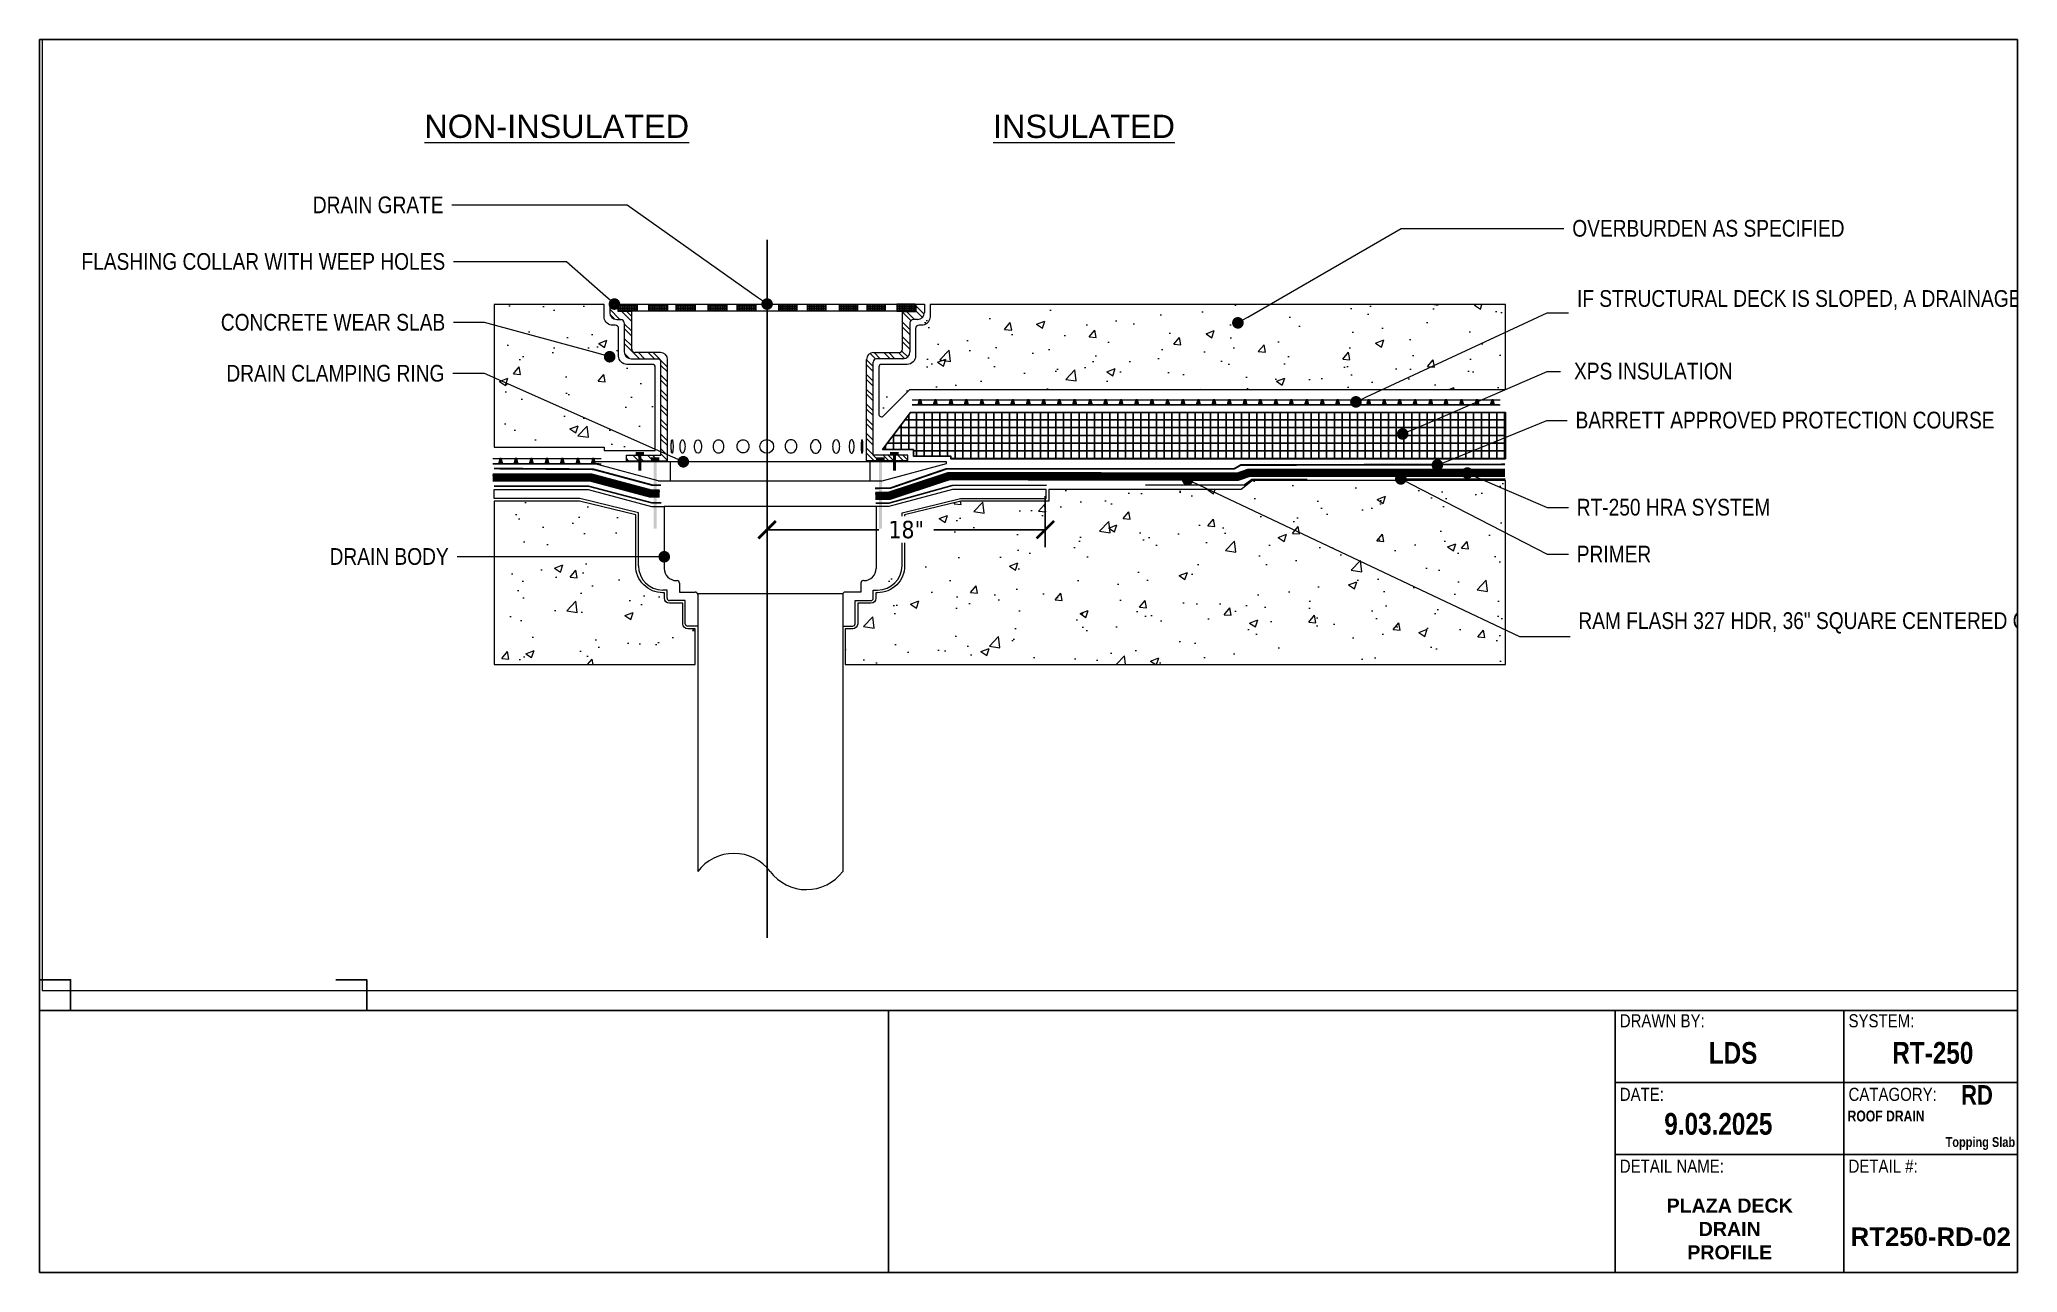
# Paper-space layout '11x17' of a CAD drawing. Header units: inches. Extents: x 0.6 to 16.6, y 0.6 to 10.6.
# The model-space entities are those that its viewports show. They can reach past a viewport. Long polylines and large blocks are cut down to what shows.
import ezdxf
from ezdxf import colors
from ezdxf.entities.mleader import LeaderData, LeaderLine
from ezdxf.math import Vec2, Vec3

# ---------------------------------------------------------------- set-up
doc = ezdxf.new("R2010")
doc.units = ezdxf.units.IN
doc.header["$MEASUREMENT"] = 0
for name, pattern in [('CENTERX2', [24, 15, -3, 3, -3]), ('Dashed - Dense', [0.8, 0.5, -0.3]), ('DASHED2', [0.1875, 0.125, -0.0625])]:
    doc.linetypes.add(name, pattern=pattern)
for name, color, linetype, lineweight in [('Drainage Mat', 191, 'Continuous', 0), ('Others', 190, 'Continuous', 0), ('RAM HDR 327', 63, 'Continuous', 0), ('Ram Mastic', 191, 'Continuous', 0), ('RT-250 HRA SYSTEM LIQUID', 241, 'Continuous', 0), ('RT-250 HRA SYSTEM MESH', 3, 'Continuous', 0), ('Text', 20, 'Continuous', 0), ('Title Block Text', 20, 'Continuous', 0)]:
    doc.layers.add(name, color=color, linetype=linetype, lineweight=lineweight)
for name, color, linetype in [('Insulation Border', 8, 'Continuous'), ('Insulation Foam', 9, 'Continuous'), ('Primer', 32, 'DASHED2'), ('SELF ADHERING BUTYL FLASHING TAPE', 10, 'Continuous'), ('Title Block Lines', 7, 'Continuous')]:
    doc.layers.add(name, color=color, linetype=linetype)
doc.layers.add('Protection Course', color=7, linetype='Dashed - Dense', lineweight=0, true_color=0x216123)
doc.styles.add('Annotative', font='tahoma.ttf')
doc.styles.add('GENERATED_STYLE_1', font='')
doc.styles.add('GENERATED_STYLE_3', font='')
doc.styles.add('GENERATED_STYLE_6', font='')
doc.styles.add('GENERATED_STYLE_8', font='', dxfattribs={"width": 0.8})
doc.styles.get("Standard").update_dxf_attribs({"font": ''})
doc.styles.get('GENERATED_STYLE_1').set_extended_font_data('Arial Narrow')
doc.styles.get('GENERATED_STYLE_3').set_extended_font_data('Arial Narrow')
doc.styles.get('GENERATED_STYLE_6').set_extended_font_data('Arial Narrow', bold=True)
doc.styles.get('GENERATED_STYLE_8').set_extended_font_data('Arial Narrow', bold=True)
doc.styles.get('Standard').set_extended_font_data('Arial Narrow')
doc.dimstyles.new('Annotative', dxfattribs={"dimscale": 0, "dimtxt": 0.09375, "dimasz": 0.09375, "dimexe": 0.09375, "dimexo": 0.09375, "dimgap": 0.0625, "dimtad": 0, "dimtih": 1, "dimtoh": 1, "dimlfac": -1, "dimzin": 3, "dimdsep": 46, "dimlunit": 4, "dimtxsty": 'Annotative', "dimblk": 'ARCHTICK', "dimcen": 0.09, "dimclrd": 256, "dimclre": 256, "dimclrt": 256, "dimadec": 0, "dimazin": 2, "dimtfac": 1, "dimtix": 1, "dimtofl": 0, "dimtmove": 1, "dimatfit": 1, "dimldrblk": 'CLOSEDBLANK', "dimfxl": 1, "dimtfill": 1, "dimtolj": 1, "dimtzin": 0, "dimarcsym": 0})
pattern_1 = [(50, (-41.259, -22.1648), (-5.46552, 0.47817), [0.5715, -6.2865]), (355, (-41.259, -22.165), (-1.05729, 5.7317), [0.4572, -5.0292]), (100.4514, (-40.804, -22.2046), (4.40824, 5.25353), [0.4857, -5.3427]), (46.184, (-41.259, -20.641), (-8.13238, 1.26125), [0.85725, -9.42975]), (96.6356, (-40.5815, -20.746), (7.12213, 7.4228), [0.72855, -8.01405]), (351.184, (-41.259, -20.641), (7.1221, 7.4228), [0.6858, -7.5438]), (21, (-40.497, -21.0218), (-4.54843, 3.06796), [0.5715, -6.2865]), (326, (-40.497, -21.022), (1.85406, 5.52564), [0.4572, -5.0292]), (71.4514, (-40.118, -21.2774), (6.4025, 2.45768), [0.4857, -5.3427]), (37.5, (-41.2592, -22.1648), (0.092658, 2.53665), [0, -4.96824, 0, -5.1054, 0, -5.04825]), (7.5, (-41.2592, -22.1648), (2.00459, 3.00542), [0, -2.91084, 0, -4.85394, 0, -1.92405]), (327.5, (-42.9585, -22.1648), (-4.067727, 0.171868), [0, -1.905, 0, -5.9436, 0, -7.8867]), (317.5, (-43.7205, -22.1648), (4.44388, 0.7628), [0, -2.4765, 0, -3.94716, 0, -5.6007])]

psp = doc.layouts.new('11x17')

# ---------------------------------------------------------------- texts
at = {"layer": 'Title Block Text', "linetype": 'Continuous'}
for s, insert, char_height, attachment_point, style in [('\\A1;\\pxqc;{\\fArial|b1|i0|c0|p34;LDS}', (14.259, 2.289), 0.17569, 8, 'GENERATED_STYLE_8'), ('\\A1;\\pxqc;{\\fArial|b1|i0|c0|p34;RT-250}', (15.873, 2.29), 0.17569, 8, 'GENERATED_STYLE_8'), ('\\A1;\\pxqc;{\\fArial|b1|i0|c0|p34;RD}', (16.23, 1.961), 0.15872, 8, 'GENERATED_STYLE_8'), ('\\A1;{\\fArial|b1|i0|c0|p34;9.03.2025}', (14.14, 1.716), 0.17569, 8, 'GENERATED_STYLE_8'), ('\\A1;\\pxqc;{\\fArial|b1|i0|c0|p34;ROOF DRAIN}', (15.495, 1.825), 0.08785, 8, 'GENERATED_STYLE_8'), ('\\A1;\\pxqc;{\\fArial|b1|i0|c0|p34;Topping Slab}', (16.257, 1.596), 0.07936, 8, 'GENERATED_STYLE_8'), ('\\A1;\\pxql;{\\fArial|b1|i0|c0|p34;RT250-RD-02}', (15.209, 0.819), 0.14889, 7, 'GENERATED_STYLE_6')]:
    psp.add_mtext(s, dxfattribs=dict(at, insert=insert, char_height=char_height, attachment_point=attachment_point, style=style))
at = {"layer": 'Title Block Text', "linetype": 'Continuous', "insert": (14.232, 1.204), "char_height": 0.11329, "width": 1.21642, "attachment_point": 2, "style": 'GENERATED_STYLE_6'}
psp.add_mtext('\\A1;{\\fArial|b1|i0|c0|p34;PLAZA DECK DRAIN PROFILE}', dxfattribs=at)

msp = doc.modelspace()

# ---------------------------------------------------------------- texts
at = {"layer": 'Text', "linetype": 'Continuous', "char_height": 1.5, "attachment_point": 7, "style": 'GENERATED_STYLE_3'}
for s, insert in [('\\A1;\\pxql;{\\fArial|b0|i0|c0|p34;\\LNON-INSULATED}', (-9.4637, 51.7992)), ('\\A1;\\pxql;{\\fArial|b0|i0|c0|p34;\\LINSULATED}', (27.289, 51.7949))]:
    msp.add_mtext(s, dxfattribs=dict(at, insert=insert))

# ---------------------------------------------------------------- blocks, each defined once
blk = doc.blocks.new('Barrett Title Block LDS')
h = blk.add_hatch()
h.set_pattern_fill('HONEY', color=160, scale=2)
h.set_pattern_definition([(0, (-14.79494, -0.4674), (0.375, 0.2165064), [0.25, -0.5]), (120, (-14.79494, -0.4674), (-0.375, 0.2165064), [0.25, -0.5]), (60, (-14.79494, -0.4674), (8e-17, 0.4330127), [-0.5, 0.25])])
h.paths.add_polyline_path([(7.134, 2.152), (7.147, 2.152), (7.147, 2.143), (7.134, 2.143)])
at = {"layer": 'Ram Mastic'}
h = blk.add_hatch(dxfattribs=at)
h.set_pattern_fill('HONEY', color=256, scale=1.714998)
h.set_pattern_definition([(0, (-13.46107, 1.3637), (0.3215622, 0.185654), [0.214375, -0.4287496]), (120, (-13.46107, 1.3637), (-0.3215622, 0.185654), [0.214375, -0.4287496]), (60, (-13.46107, 1.3637), (7e-17, 0.371308), [-0.4287496, 0.214375])])
h.paths.add_polyline_path([(3.733, 2.342), (3.773, 2.342), (3.773, 2.31), (3.733, 2.31)])
h = blk.add_hatch(dxfattribs=at)
h.set_pattern_fill('HONEY', color=256, scale=1.714998)
h.set_pattern_definition([(0, (-13.63047, 0.7278), (0.3215622, 0.185654), [0.214375, -0.4287496]), (120, (-13.63047, 0.7278), (-0.3215622, 0.185654), [0.214375, -0.4287496]), (60, (-13.63047, 0.7278), (7e-17, 0.371308), [-0.4287496, 0.214375])])
h.paths.add_polyline_path([(3.458, 0.971), (3.498, 0.971), (3.498, 0.916), (3.458, 0.916)])
at = {"layer": 'SELF ADHERING BUTYL FLASHING TAPE', "linetype": 'Continuous'}
h = blk.add_hatch(dxfattribs=at)
h.set_pattern_fill('ANSI31', color=30)
h.set_pattern_definition([(45, (0.74292, 1.41906), (-0.0883883, 0.0883883), [])])
h.paths.add_polyline_path([(6.83, 1.08), (6.835, 1.068), (6.838, 1.057), (6.86, 1.066), (6.858, 1.074), (6.853, 1.086), (6.847, 1.099), (6.838, 1.106), (6.818, 1.099), (6.824, 1.093)])
h = blk.add_hatch(dxfattribs=at)
h.set_pattern_fill('ANSI31', color=30)
h.set_pattern_definition([(45, (0.74292, 1.26022), (-0.0883883, 0.0883883), [])])
h.paths.add_polyline_path([(6.83, 0.921), (6.835, 0.909), (6.838, 0.898), (6.86, 0.908), (6.858, 0.915), (6.853, 0.927), (6.847, 0.94), (6.838, 0.947), (6.818, 0.94), (6.824, 0.934)])
at = {"layer": 'Title Block Lines', "linetype": 'Continuous'}
for p, q in [((16.489, 10.488), (0.51, 10.488)), ((0.51, 10.488), (0.51, 0.533)), ((7.367, 2.647), (16.489, 2.647)), ((13.238, 0.533), (13.238, 2.647)), ((15.086, 0.533), (15.086, 2.647)), ((0.51, 0.533), (16.489, 0.533)), ((3.948, 0.533), (13.903, 0.533))]:
    blk.add_line(p, q, dxfattribs=at)
at = {"layer": 'Title Block Lines'}
for points in [[(16.489, 10.488), (16.489, 0.533)], [(7.367, 2.647), (0.51, 2.647)], [(7.367, 2.647), (7.367, 0.533)], [(13.238, 2.647), (13.238, 0.533)], [(16.489, 2.287), (16.489, 1.41)], [(16.489, 2.287), (16.489, 0.533)], [(16.489, 2.066), (13.238, 2.066)], [(16.489, 1.486), (13.238, 1.486)]]:
    blk.add_lwpolyline(points, dxfattribs=at)
at = {"layer": 'Title Block Lines', "linetype": 'Continuous', "char_height": 0.10572, "attachment_point": 1, "style": 'GENERATED_STYLE_1'}
for s, insert in [('\\A1;\\pxql;DRAWN BY:', (13.276, 2.618)), ('\\A1;\\pxql;SYSTEM:', (15.124, 2.618)), ('\\A1;\\pxql;DATE:', (13.276, 2.024)), ('\\A1;\\pxql;CATAGORY:', (15.124, 2.024)), ('\\A1;\\pxql;DETAIL NAME:', (13.276, 1.444)), ('\\A1;\\pxql;DETAIL #:', (15.124, 1.444))]:
    blk.add_mtext(s, dxfattribs=dict(at, insert=insert))
blk = doc.blocks.new('*U16')
at = {"layer": 'Drainage Mat'}
h = blk.add_hatch(color=256, dxfattribs=at)
h.dxf.hatch_style = 1
h.paths.add_polyline_path([(0.5, 0.34), (0.45, 0.34), (0.36, 0), (0.5, 0), (0.64, 0), (0.55, 0.34)])
at = {"layer": 'Drainage Mat', "linetype": 'Continuous'}
for points in [[(0, 0.34), (1, 0.34)], [(0, 0), (1, 0)]]:
    blk.add_lwpolyline(points, dxfattribs=at)
blk.add_lwpolyline([(0.5, 0.34), (0.45, 0.34), (0.36, 0), (0.5, 0), (0.64, 0), (0.55, 0.34)], close=True, dxfattribs=at)
blk = doc.blocks.new('*U17')
at = {"layer": 'Drainage Mat', "color": 0, "linetype": 'ByBlock', "lineweight": -2, "transparency": 16777216}
for p in [(-5.04, 30.76), (-4.04, 30.76), (-3.04, 30.76), (-2.04, 30.76), (-1.04, 30.76), (-0.04, 30.76), (0.96, 30.76)]:
    blk.add_blockref('*U16', p, dxfattribs=at)
blk = doc.blocks.new('*U18')
at = {"layer": 'Drainage Mat'}
h = blk.add_hatch(color=256, dxfattribs=at)
h.dxf.hatch_style = 1
h.paths.add_polyline_path([(0.5, 0.34), (0.45, 0.34), (0.36, 0), (0.5, 0), (0.64, 0), (0.55, 0.34)])
at = {"layer": 'Drainage Mat', "linetype": 'Continuous'}
for points in [[(0, 0.34), (1, 0.34)], [(0, 0), (1, 0)]]:
    blk.add_lwpolyline(points, dxfattribs=at)
blk.add_lwpolyline([(0.5, 0.34), (0.45, 0.34), (0.36, 0), (0.5, 0), (0.64, 0), (0.55, 0.34)], close=True, dxfattribs=at)
blk = doc.blocks.new('*U19')
at = {"layer": 'Drainage Mat', "color": 0, "linetype": 'ByBlock', "lineweight": -2, "transparency": 16777216}
for p in [(22.07, 34.57), (23.07, 34.57), (24.07, 34.57), (25.07, 34.57), (26.07, 34.57), (27.07, 34.57), (28.07, 34.57), (29.07, 34.57), (30.07, 34.57), (31.07, 34.57), (32.07, 34.57), (33.07, 34.57), (34.07, 34.57), (35.07, 34.57), (36.07, 34.57), (37.07, 34.57), (38.07, 34.57), (39.07, 34.57), (40.07, 34.57), (41.07, 34.57), (42.07, 34.57), (43.07, 34.57), (44.07, 34.57), (45.07, 34.57), (46.07, 34.57), (47.07, 34.57), (48.07, 34.57), (49.07, 34.57), (50.07, 34.57), (51.07, 34.57), (52.07, 34.57), (53.07, 34.57), (54.07, 34.57), (55.07, 34.57), (56.07, 34.57), (57.07, 34.57), (58.07, 34.57), (59.07, 34.57)]:
    blk.add_blockref('*U18', p, dxfattribs=at)
blk = doc.blocks.new('_Dot')
at = {"color": 0, "linetype": 'ByBlock', "lineweight": -2}
blk.add_line((-0.5, 0), (-1, 0), dxfattribs=at)
at = {"color": 0, "linetype": 'ByBlock', "const_width": 0.5}
blk.add_lwpolyline([(-0.25, 0, 1), (0.25, 0, 1)], format="xyb", close=True, dxfattribs=at)
blk = doc.blocks.new('_ArchTick')
at = {"color": 0, "linetype": 'ByBlock', "const_width": 0.15}
blk.add_lwpolyline([(-0.5, -0.5), (0.5, 0.5)], dxfattribs=at)
blk = doc.blocks.new('*D20')
at = {"layer": 'Defpoints', "color": 0, "transparency": 16777216}
for p in [(12.69, 29.42), (30.67, 29.79), (30.67, 26.51)]:
    blk.add_point(p, dxfattribs=at)
at = {"layer": 'Text', "lineweight": -2, "transparency": 16777216}
for p, q in [((12.69, 28.3), (12.69, 25.39)), ((30.67, 28.67), (30.67, 25.39)), ((12.69, 26.51), (19.9, 26.51)), ((30.67, 26.51), (23.46, 26.51))]:
    blk.add_line(p, q, dxfattribs=at)
at = {"layer": 'Text', "lineweight": -2, "transparency": 16777216, "xscale": 1.125, "yscale": 1.125, "zscale": 1.125, "rotation": 180}
blk.add_blockref('_ArchTick', (12.69, 26.51), dxfattribs=at)
at = {"layer": 'Text', "lineweight": -2, "transparency": 16777216, "xscale": 1.125, "yscale": 1.125, "zscale": 1.125}
blk.add_blockref('_ArchTick', (30.67, 26.51), dxfattribs=at)
at = {"layer": 'Text', "transparency": 16777216, "insert": (21.68, 26.51), "char_height": 1.125, "attachment_point": 5, "style": 'Annotative', "bg_fill": 3, "box_fill_scale": 1.25, "bg_fill_color": 256, "bg_fill_true_color": 13158600, "bg_fill_transparency": 0}
blk.add_mtext('\\A1;18"', dxfattribs=at)
blk = doc.blocks.new('_ClosedBlank')
at = {"color": 0, "linetype": 'ByBlock', "lineweight": -2}
for p, q in [((-1, 0.2), (0, 0)), ((-1, 0.2), (-1, -0.2)), ((0, 0), (-1, -0.2))]:
    blk.add_line(p, q, dxfattribs=at)

# ---------------------------------------------------------------- hatches: boundary and pattern name
at = {"layer": 'Insulation Foam'}
h = msp.add_hatch(dxfattribs=at)
h.set_pattern_fill('NET', color=256, scale=4)
h.set_pattern_definition([(0, (-883.15044, 24.10415), (0, 0.5), []), (90, (-883.15044, 24.10415), (-0.5, 3e-17), [])])
h.paths.add_polyline_path([(22.1483, 31.7015), (22.1483, 31.2648), (24.5632, 31.2648), (24.5632, 31.0941), (60.4024, 31.0941), (60.4024, 34.0829), (21.9526, 34.0829), (20.1548, 31.7015)])
at = {"layer": 'Others'}
h = msp.add_hatch(dxfattribs=at)
h.set_pattern_fill('CONCRETE___STRUCTURAL_0002', color=256, style=0, pattern_type=2)
h.set_pattern_definition(pattern_1)
edge = h.paths.add_edge_path()
edge.add_line((-4.9549, 31.8449), (2.1573, 31.8449))
edge.add_line((2.1573, 31.8449), (2.1573, 31.6275))
edge.add_line((2.1573, 31.6275), (5.465, 31.6275))
edge.add_line((5.465, 31.6275), (5.465, 37.0082))
edge.add_arc((5.2855, 37.0082), 0.1795, 0, 90)
edge.add_line((5.2855, 37.1878), (3.6314, 37.1878))
edge.add_arc((3.6314, 37.7263), 0.5385, 180, 270, ccw=False)
edge.add_line((3.0929, 37.7263), (3.0929, 39.5046))
edge.add_arc((2.8685, 39.5046), 0.2244, 360, 450)
edge.add_line((2.8685, 39.729), (2.6122, 39.729))
edge.add_arc((2.7103, 40.2768), 0.5565, 180.804145, 259.845066, ccw=False)
edge.add_line((2.1538, 40.269), (2.1538, 41.0613))
edge.add_line((2.1538, 41.0613), (-4.9549, 41.0613))
edge.add_line((-4.9549, 41.0613), (-4.9549, 31.8449))
h = msp.add_hatch(dxfattribs=at)
h.set_pattern_fill('CONCRETE___STRUCTURAL_0002', color=256, style=0, pattern_type=2)
h.set_pattern_definition(pattern_1)
edge = h.paths.add_edge_path()
edge.add_line((22.2838, 39.5046), (22.2838, 37.7263))
edge.add_arc((21.7453, 37.7263), 0.5385, 270, 360, ccw=False)
edge.add_line((21.7453, 37.1878), (20.0912, 37.1878))
edge.add_arc((20.0912, 37.0082), 0.1795, 90, 180)
edge.add_line((19.9117, 37.0082), (19.9117, 33.9869))
edge.add_arc((20.0912, 33.9869), 0.1795, 180, 315)
edge.add_line((20.2181, 33.86), (21.9226, 35.5645))
edge.add_line((21.9226, 35.5645), (60.4024, 35.5645))
edge.add_line((60.4024, 35.5645), (60.4024, 41.0613))
edge.add_line((60.4024, 41.0613), (23.2228, 41.0613))
edge.add_line((23.2228, 41.0613), (23.2228, 40.269))
edge.add_arc((22.6664, 40.2768), 0.5565, 280.154934, 359.195855, ccw=False)
edge.add_line((22.7645, 39.729), (22.5082, 39.729))
edge.add_arc((22.5082, 39.5046), 0.2244, 90, 180)
at = {"layer": 'Others', "linetype": 'Continuous'}
for points in [[(4.1916, 31.5361), (4.1916, 31.3396), (4.7384, 31.3396), (4.7384, 31.5361)], [(4.5602, 31.3262), (4.3637, 31.3262), (4.3637, 30.3203), (4.5602, 30.3203)], [(5.1831, 31.1851), (5.1831, 30.9886), (5.7299, 30.9886), (5.7299, 31.1851)], [(5.5517, 30.9752), (5.3552, 30.9752), (5.3552, 26.5833), (5.5517, 26.5833)], [(20.2822, 31.1887), (19.7354, 31.1887), (19.7354, 30.9922), (20.2822, 30.9922)], [(19.9137, 30.9788), (19.9137, 26.5869), (20.1102, 26.5869), (20.1102, 30.9788)], [(21.185, 31.5361), (20.6383, 31.5361), (20.6383, 31.3396), (21.185, 31.3396)], [(20.8165, 31.3262), (20.8165, 30.3203), (21.013, 30.3203), (21.013, 31.3262)]]:
    msp.add_hatch(color=256, dxfattribs=at).paths.add_polyline_path(points)
at = {"layer": 'Others'}
h = msp.add_hatch(dxfattribs=at)
h.set_pattern_fill('CONCRETE___STRUCTURAL_0002', color=256, style=0, pattern_type=2)
h.set_pattern_definition([(50, (-173.225, 22.9474), (-5.46552, 0.47817), [0.5715, -6.2865]), (355, (-173.225, 22.9474), (-1.05729, 5.7317), [0.4572, -5.0292]), (100.4514, (-172.7697, 22.9075), (4.40824, 5.25353), [0.4857, -5.3427]), (46.1842, (-173.225, 24.4714), (-8.13238, 1.26125), [0.85725, -9.42975]), (96.6356, (-172.5475, 24.366), (7.12213, 7.42278), [0.72855, -8.01405]), (351.184, (-173.225, 24.471), (7.12212, 7.42278), [0.6858, -7.5438]), (21, (-172.463, 24.0904), (-4.54843, 3.06796), [0.5715, -6.2865]), (326, (-172.463, 24.0904), (1.85406, 5.52564), [0.4572, -5.0292]), (71.4514, (-172.084, 23.8347), (6.4025, 2.45768), [0.4857, -5.3427]), (37.5, (-173.2252, 22.9474), (0.092658, 2.536651), [0, -4.96824, 0, -5.1054, 0, -5.04825]), (7.5, (-173.2252, 22.9474), (2.00459, 3.005417), [0, -2.91084, 0, -4.85394, 0, -1.92405]), (327.5, (-174.9244, 22.9474), (-4.067727, 0.171868), [0, -1.905, 0, -5.9436, 0, -7.8867]), (317.5, (-175.6864, 22.9474), (4.44388, 0.7628), [0, -2.4765, 0, -3.94716, 0, -5.6007])])
edge = h.paths.add_edge_path()
edge.add_arc((19.3963, 22.0851), 0.3258, 270, 360, ccw=False)
edge.add_line((19.3963, 21.7593), (18.5453, 21.7593))
edge.add_line((18.5453, 21.7593), (18.5453, 20.436))
edge.add_arc((18.2195, 20.436), 0.3258, 270, 360, ccw=False)
edge.add_line((18.2195, 20.1102), (17.7444, 20.1102))
edge.add_line((17.7444, 20.1102), (17.7444, 17.7939))
edge.add_line((17.7444, 17.7939), (60.4024, 17.7939))
edge.add_line((60.4024, 17.7939), (60.4024, 29.6794))
edge.add_line((60.4024, 29.6794), (44.0673, 29.6794))
edge.add_line((44.0673, 29.6794), (43.3357, 29.097))
edge.add_line((43.3357, 29.097), (30.9038, 29.097))
edge.add_line((30.9038, 29.097), (30.9038, 28.3644))
edge.add_line((30.9038, 28.3644), (25.2095, 28.3644))
edge.add_line((25.2095, 28.3644), (21.5764, 27.4749))
edge.add_line((21.5764, 27.4749), (21.5764, 24.184))
edge.add_arc((19.8345, 24.1815), 1.7419, -90.083378, 0.083378, ccw=False)
edge.add_line((19.832, 22.4396), (19.722, 22.4396))
edge.add_line((19.722, 22.4396), (19.722, 22.0851))
h = msp.add_hatch(dxfattribs=at)
h.set_pattern_fill('CONCRETE___STRUCTURAL_0002', color=256, style=0, pattern_type=2)
h.set_pattern_definition([(50, (199.006, 22.9474), (-5.46552, 0.47817), [0.5715, -6.2865]), (355, (199.006, 22.9474), (-1.05729, 5.7317), [0.4572, -5.0292]), (100.4514, (199.4613, 22.9075), (4.40824, 5.25353), [0.4857, -5.3427]), (46.1842, (199.006, 24.4714), (-8.13238, 1.26125), [0.85725, -9.42975]), (96.6356, (199.6836, 24.366), (7.12213, 7.42278), [0.72855, -8.01405]), (351.184, (199.006, 24.471), (7.12212, 7.4228), [0.6858, -7.5438]), (21, (199.768, 24.0904), (-4.54843, 3.06796), [0.5715, -6.2865]), (326, (199.768, 24.0904), (1.85406, 5.52564), [0.4572, -5.0292]), (71.4514, (200.147, 23.8347), (6.4025, 2.45768), [0.4857, -5.3427]), (37.5, (199.0059, 22.9474), (0.092658, 2.536651), [0, -4.96824, 0, -5.1054, 0, -5.04825]), (7.5, (199.006, 22.9474), (2.00459, 3.005417), [0, -2.91084, 0, -4.85394, 0, -1.92405]), (327.5, (197.3066, 22.9474), (-4.067727, 0.171868), [0, -1.905, 0, -5.9436, 0, -7.8867]), (317.5, (196.5446, 22.9474), (4.44388, 0.7628), [0, -2.4765, 0, -3.94716, 0, -5.6007])])
edge = h.paths.add_edge_path()
edge.add_line((6.0587, 22.0851), (6.0587, 22.4396))
edge.add_line((6.0587, 22.4396), (5.9487, 22.4396))
edge.add_arc((5.9462, 24.1815), 1.7419, 179.916622, 270.083378, ccw=False)
edge.add_line((4.2043, 24.184), (4.2043, 27.4749))
edge.add_line((4.2043, 27.4749), (0.5712, 28.3644))
edge.add_line((0.5712, 28.3644), (-4.9549, 28.3644))
edge.add_line((-4.9549, 28.3644), (-4.9549, 17.7939))
edge.add_line((-4.9549, 17.7939), (8.0363, 17.7939))
edge.add_line((8.0363, 17.7939), (8.0363, 20.1102))
edge.add_line((8.0363, 20.1102), (7.5612, 20.1102))
edge.add_arc((7.5612, 20.436), 0.3258, 180, 270, ccw=False)
edge.add_line((7.2354, 20.436), (7.2354, 21.7593))
edge.add_line((7.2354, 21.7593), (6.3845, 21.7593))
edge.add_arc((6.3845, 22.0851), 0.3258, 180, 270, ccw=False)

# ---------------------------------------------------------------- linework, layer by layer
at = {"linetype": 'CENTERX2', "lineweight": -3, "ltscale": 0.2}
msp.add_line((12.6883, 0.1421), (12.6883, 45.2254), dxfattribs=at)
at = {"layer": 'Drainage Mat'}
msp.add_lwpolyline([(59.9968, 34.5674), (22.0738, 34.5674)], dxfattribs=at)
at = {"layer": 'Insulation Border', "linetype": 'Continuous', "flags": 128}
msp.add_lwpolyline([(22.1483, 31.7015), (22.1483, 31.2648), (24.5632, 31.2648), (24.5632, 31.0941), (60.4024, 31.0941), (60.4024, 34.0829), (21.9526, 34.0829), (20.1548, 31.7015)], close=True, dxfattribs=at)
at = {"layer": 'Insulation Border', "linetype": 'Continuous'}
msp.add_lwpolyline([(22.1483, 31.7015), (20.1548, 31.7015), (21.9526, 34.0829), (60.4024, 34.0829), (60.4024, 31.0941), (24.5632, 31.0941), (24.5632, 31.2648), (22.1483, 31.2648)], close=True, dxfattribs=at)
at = {"layer": 'Others', "linetype": 'Continuous'}
for p, q in [((3.0569, 41.086), (2.5196, 41.086)), ((2.5196, 41.086), (2.5196, 40.5436)), ((3.0569, 40.8503), (2.8212, 41.086)), ((3.0569, 40.6057), (3.0569, 41.086)), ((3.0881, 40.6188), (3.0881, 41.086)), ((3.0881, 41.086), (4.3066, 41.086)), ((3.0881, 41.0226), (4.3001, 41.0226)), ((3.0881, 40.9104), (4.3001, 40.9104)), ((3.1305, 40.6188), (3.1305, 41.086)), ((3.2427, 40.6188), (3.2427, 41.086)), ((3.3549, 40.6188), (3.3549, 41.086)), ((3.4671, 40.6188), (3.4671, 41.086)), ((3.5793, 40.6188), (3.5793, 41.086)), ((3.6915, 40.6188), (3.6915, 41.086)), ((3.8037, 40.6188), (3.8037, 41.086)), ((3.9158, 40.6188), (3.9158, 41.086)), ((4.028, 40.6188), (4.028, 41.086)), ((4.1402, 40.6188), (4.1402, 41.086)), ((4.2524, 40.6188), (4.2524, 41.086)), ((4.3001, 41.086), (4.3001, 40.6188)), ((4.3086, 41.086), (21.0681, 41.086)), ((5.0359, 40.6188), (5.0359, 41.086)), ((5.0359, 41.0226), (6.2479, 41.0226)), ((5.0359, 40.9104), (6.2479, 40.9104)), ((5.0783, 40.6188), (5.0783, 41.086)), ((5.1904, 40.6188), (5.1904, 41.086)), ((5.3026, 40.6188), (5.3026, 41.086)), ((5.4148, 40.6188), (5.4148, 41.086)), ((5.527, 40.6188), (5.527, 41.086)), ((5.6392, 40.6188), (5.6392, 41.086)), ((5.7514, 40.6188), (5.7514, 41.086)), ((5.8636, 40.6188), (5.8636, 41.086)), ((5.9758, 40.6188), (5.9758, 41.086)), ((6.088, 40.6188), (6.088, 41.086)), ((6.2001, 40.6188), (6.2001, 41.086)), ((6.2479, 41.086), (6.2479, 40.6188)), ((6.8185, 40.6188), (6.8185, 41.086)), ((6.8185, 41.0226), (8.0305, 41.0226)), ((6.8185, 40.9104), (8.0305, 40.9104)), ((6.8609, 40.6188), (6.8609, 41.086)), ((6.9731, 40.6188), (6.9731, 41.086)), ((7.0852, 40.6188), (7.0852, 41.086)), ((7.1974, 40.6188), (7.1974, 41.086)), ((7.3096, 40.6188), (7.3096, 41.086)), ((7.4218, 40.6188), (7.4218, 41.086)), ((7.534, 40.6188), (7.534, 41.086)), ((7.6462, 40.6188), (7.6462, 41.086)), ((7.7584, 40.6188), (7.7584, 41.086)), ((7.8706, 40.6188), (7.8706, 41.086)), ((7.9828, 40.6188), (7.9828, 41.086)), ((8.0305, 41.086), (8.0305, 40.6188)), ((8.8805, 40.6188), (8.8805, 41.086)), ((8.8805, 41.0226), (10.0925, 41.0226)), ((8.8805, 40.9104), (10.0925, 40.9104)), ((8.9229, 40.6188), (8.9229, 41.086)), ((9.0351, 40.6188), (9.0351, 41.086)), ((9.1473, 40.6188), (9.1473, 41.086)), ((9.2595, 40.6188), (9.2595, 41.086)), ((9.3717, 40.6188), (9.3717, 41.086)), ((9.4839, 40.6188), (9.4839, 41.086)), ((9.5961, 40.6188), (9.5961, 41.086)), ((9.7083, 40.6188), (9.7083, 41.086)), ((9.8204, 40.6188), (9.8204, 41.086)), ((9.9326, 40.6188), (9.9326, 41.086)), ((10.0448, 40.6188), (10.0448, 41.086)), ((10.0925, 41.086), (10.0925, 40.6188)), ((10.7478, 40.6188), (10.7478, 41.086)), ((10.7478, 41.0226), (11.9598, 41.0226)), ((10.7478, 40.9104), (11.9598, 40.9104)), ((10.7902, 40.6188), (10.7902, 41.086)), ((10.9024, 40.6188), (10.9024, 41.086)), ((11.0146, 40.6188), (11.0146, 41.086)), ((11.1268, 40.6188), (11.1268, 41.086)), ((11.239, 40.6188), (11.239, 41.086)), ((11.3512, 40.6188), (11.3512, 41.086)), ((11.4634, 40.6188), (11.4634, 41.086)), ((11.5755, 40.6188), (11.5755, 41.086)), ((11.6877, 40.6188), (11.6877, 41.086)), ((11.7999, 40.6188), (11.7999, 41.086)), ((11.9121, 40.6188), (11.9121, 41.086)), ((11.9598, 41.086), (11.9598, 40.6188)), ((13.4168, 41.086), (13.4168, 40.6188)), ((14.6288, 41.0226), (13.4168, 41.0226)), ((14.6288, 40.9104), (13.4168, 40.9104)), ((13.4646, 40.6188), (13.4646, 41.086)), ((13.5768, 40.6188), (13.5768, 41.086)), ((13.6889, 40.6188), (13.6889, 41.086)), ((13.8011, 40.6188), (13.8011, 41.086)), ((13.9133, 40.6188), (13.9133, 41.086)), ((14.0255, 40.6188), (14.0255, 41.086)), ((14.1377, 40.6188), (14.1377, 41.086)), ((14.2499, 40.6188), (14.2499, 41.086)), ((14.3621, 40.6188), (14.3621, 41.086)), ((14.4743, 40.6188), (14.4743, 41.086)), ((14.5865, 40.6188), (14.5865, 41.086)), ((14.6288, 40.6188), (14.6288, 41.086)), ((15.2841, 41.086), (15.2841, 40.6188)), ((16.4961, 41.0226), (15.2841, 41.0226)), ((16.4961, 40.9104), (15.2841, 40.9104)), ((15.3319, 40.6188), (15.3319, 41.086)), ((15.444, 40.6188), (15.444, 41.086)), ((15.5562, 40.6188), (15.5562, 41.086)), ((15.6684, 40.6188), (15.6684, 41.086)), ((15.7806, 40.6188), (15.7806, 41.086)), ((15.8928, 40.6188), (15.8928, 41.086)), ((16.005, 40.6188), (16.005, 41.086)), ((16.1172, 40.6188), (16.1172, 41.086)), ((16.2294, 40.6188), (16.2294, 41.086)), ((16.3416, 40.6188), (16.3416, 41.086)), ((16.4537, 40.6188), (16.4537, 41.086)), ((16.4961, 40.6188), (16.4961, 41.086)), ((17.3462, 41.086), (17.3462, 40.6188)), ((18.5582, 41.0226), (17.3462, 41.0226)), ((18.5582, 40.9104), (17.3462, 40.9104)), ((17.3939, 40.6188), (17.3939, 41.086)), ((17.5061, 40.6188), (17.5061, 41.086)), ((17.6183, 40.6188), (17.6183, 41.086)), ((17.7305, 40.6188), (17.7305, 41.086)), ((17.8427, 40.6188), (17.8427, 41.086)), ((17.9549, 40.6188), (17.9549, 41.086)), ((18.0671, 40.6188), (18.0671, 41.086)), ((18.1792, 40.6188), (18.1792, 41.086)), ((18.2914, 40.6188), (18.2914, 41.086)), ((18.4036, 40.6188), (18.4036, 41.086)), ((18.5158, 40.6188), (18.5158, 41.086)), ((18.5582, 40.6188), (18.5582, 41.086)), ((19.1288, 41.086), (19.1288, 40.6188)), ((20.3408, 41.0226), (19.1288, 41.0226)), ((20.3408, 40.9104), (19.1288, 40.9104)), ((19.1765, 40.6188), (19.1765, 41.086)), ((19.2887, 40.6188), (19.2887, 41.086)), ((19.4009, 40.6188), (19.4009, 41.086)), ((19.5131, 40.6188), (19.5131, 41.086)), ((19.6253, 40.6188), (19.6253, 41.086)), ((19.7375, 40.6188), (19.7375, 41.086)), ((19.8497, 40.6188), (19.8497, 41.086)), ((19.9618, 40.6188), (19.9618, 41.086)), ((20.074, 40.6188), (20.074, 41.086)), ((20.1862, 40.6188), (20.1862, 41.086)), ((20.2984, 40.6188), (20.2984, 41.086)), ((20.3408, 40.6188), (20.3408, 41.086)), ((22.2885, 41.086), (21.0701, 41.086)), ((21.0765, 41.086), (21.0765, 40.6188)), ((22.2885, 41.0226), (21.0765, 41.0226)), ((22.2885, 40.9104), (21.0765, 40.9104)), ((21.1243, 40.6188), (21.1243, 41.086)), ((21.2365, 40.6188), (21.2365, 41.086)), ((21.3486, 40.6188), (21.3486, 41.086)), ((21.4608, 40.6188), (21.4608, 41.086)), ((21.573, 40.6188), (21.573, 41.086)), ((21.6852, 40.6188), (21.6852, 41.086)), ((21.7974, 40.6188), (21.7974, 41.086)), ((21.9096, 40.6188), (21.9096, 41.086)), ((22.0218, 40.6188), (22.0218, 41.086)), ((22.134, 40.6188), (22.134, 41.086)), ((22.2462, 40.6188), (22.2462, 41.086)), ((22.2885, 40.6188), (22.2885, 41.086)), ((22.3198, 41.086), (22.8571, 41.086)), ((22.3198, 40.6057), (22.3198, 41.086)), ((22.8406, 40.423), (22.3198, 40.9438)), ((22.8571, 41.0412), (22.8123, 41.086)), ((22.8571, 41.086), (22.8571, 40.5436)), ((3.1778, 40.0948), (2.5196, 40.753)), ((2.8424, 40.1128), (2.5376, 40.4176)), ((2.9684, 40.0948), (3.2324, 40.0948)), ((3.0028, 40.0948), (3.2668, 40.0948)), ((3.9378, 40.6057), (3.0569, 40.6057)), ((3.0881, 40.7982), (4.3001, 40.7982)), ((3.0881, 40.686), (4.3001, 40.686)), ((4.3086, 40.6188), (3.0881, 40.6188)), ((3.9378, 39.9694), (3.3015, 40.6057)), ((3.4567, 39.8704), (3.4567, 38.0023)), ((3.9378, 39.3348), (3.4567, 39.8158)), ((3.9378, 40.2867), (3.6189, 40.6057)), ((3.9378, 38.1753), (3.9378, 40.6057)), ((21.0565, 40.6188), (4.3201, 40.6188)), ((5.0359, 40.7982), (6.2479, 40.7982)), ((5.0359, 40.686), (6.2479, 40.686)), ((6.8185, 40.7982), (8.0305, 40.7982)), ((6.8185, 40.686), (8.0305, 40.686)), ((8.8805, 40.7982), (10.0925, 40.7982)), ((8.8805, 40.686), (10.0925, 40.686)), ((10.7478, 40.7982), (11.9598, 40.7982)), ((10.7478, 40.686), (11.9598, 40.686)), ((14.6288, 40.7982), (13.4168, 40.7982)), ((14.6288, 40.686), (13.4168, 40.686)), ((16.4961, 40.7982), (15.2841, 40.7982)), ((16.4961, 40.686), (15.2841, 40.686)), ((18.5582, 40.7982), (17.3462, 40.7982)), ((18.5582, 40.686), (17.3462, 40.686)), ((20.3408, 40.7982), (19.1288, 40.7982)), ((20.3408, 40.686), (19.1288, 40.686)), ((21.0681, 40.6188), (22.2885, 40.6188)), ((22.2885, 40.7982), (21.0765, 40.7982)), ((22.2885, 40.686), (21.0765, 40.686)), ((21.4389, 40.6057), (22.3198, 40.6057)), ((21.4389, 38.1753), (21.4389, 40.6057)), ((21.9758, 40.0186), (21.4389, 40.5555)), ((21.9199, 39.4398), (21.4389, 39.9208)), ((22.2169, 40.0948), (21.706, 40.6057)), ((21.9199, 39.8704), (21.9199, 38.0023)), ((22.4083, 40.0948), (22.1443, 40.0948)), ((22.7228, 40.2235), (22.3198, 40.6265)), ((3.9378, 39.0175), (3.4567, 39.4985)), ((3.9378, 38.3828), (3.4567, 38.8639)), ((4.4498, 37.5535), (3.4567, 38.5466)), ((21.9199, 39.1224), (21.4389, 39.6035)), ((21.9199, 38.4878), (21.4389, 38.9689)), ((21.9199, 38.1705), (21.4389, 38.6515)), ((3.8033, 37.5653), (3.4685, 37.9001)), ((3.9055, 37.5535), (5.6064, 37.5535)), ((3.94, 37.5535), (5.6409, 37.5535)), ((5.8069, 37.9509), (4.1622, 37.9509)), ((4.7671, 37.5535), (4.3697, 37.9509)), ((5.4017, 37.5535), (5.0044, 37.9509)), ((6.2556, 37.017), (5.3217, 37.9509)), ((5.8308, 31.3357), (5.8308, 37.3292)), ((6.2556, 36.6996), (5.8308, 37.1245)), ((6.2556, 30.9689), (6.2556, 37.5021)), ((19.1211, 30.9689), (19.1211, 37.5021)), ((19.5459, 37.054), (19.1211, 37.4789)), ((19.5459, 36.7367), (19.1211, 37.1616)), ((19.6943, 37.5403), (19.3444, 37.8902)), ((19.5459, 31.3357), (19.5459, 37.3292)), ((19.5698, 37.9509), (21.2145, 37.9509)), ((19.9984, 37.5535), (19.601, 37.9509)), ((21.4712, 37.5535), (19.7703, 37.5535)), ((20.633, 37.5535), (20.2356, 37.9509)), ((20.9503, 37.5535), (20.553, 37.9509)), ((21.5732, 37.5653), (21.1876, 37.9509)), ((21.7795, 37.6763), (21.4027, 38.0531)), ((6.2556, 36.065), (5.8308, 36.4898)), ((6.2556, 35.7477), (5.8308, 36.1725)), ((19.5459, 36.1021), (19.1211, 36.5269)), ((19.5459, 35.7848), (19.1211, 36.2096)), ((6.2556, 35.113), (5.8308, 35.5379)), ((6.2556, 34.7957), (5.8308, 35.2206)), ((6.2556, 34.1611), (5.8308, 34.5859)), ((19.5459, 35.1501), (19.1211, 35.575)), ((19.5459, 34.8328), (19.1211, 35.2576)), ((19.5459, 34.1982), (19.1211, 34.623)), ((6.2556, 33.8438), (5.8308, 34.2686)), ((6.2556, 33.2091), (5.8308, 33.634)), ((6.2556, 32.8918), (5.8308, 33.3167)), ((19.5459, 33.8809), (19.1211, 34.3057)), ((19.5459, 33.2462), (19.1211, 33.6711)), ((19.5459, 32.9289), (19.1211, 33.3537)), ((6.2556, 32.2572), (5.8308, 32.682)), ((6.2556, 31.9399), (5.8308, 32.3647)), ((19.5459, 32.2943), (19.1211, 32.7191)), ((19.5459, 31.9769), (19.1211, 32.4018)), ((24.281, 30.899), (1.4997, 30.899)), ((5.6456, 29.6774), (1.4997, 30.7883)), ((3.5942, 30.9689), (3.5942, 31.3357)), ((3.5942, 31.3357), (5.8308, 31.3357)), ((3.736, 30.9689), (3.5942, 31.1108)), ((3.5942, 30.9689), (6.2556, 30.9689)), ((4.3707, 30.9689), (4.0039, 31.3357)), ((4.688, 30.9689), (4.3212, 31.3357)), ((5.3226, 30.9689), (4.9558, 31.3357)), ((5.6399, 30.9689), (5.2732, 31.3357)), ((6.2556, 31.3052), (5.8308, 31.7301)), ((6.2556, 30.9879), (5.8308, 31.4127)), ((6.4355, 29.6774), (6.4355, 30.899)), ((19.5459, 31.3423), (19.1211, 31.7671)), ((19.6019, 30.9689), (19.1211, 31.4498)), ((21.7825, 30.9689), (19.1211, 30.9689)), ((19.3452, 29.6774), (19.3452, 30.899)), ((21.7825, 31.3357), (19.5459, 31.3357)), ((19.9193, 30.9689), (19.5525, 31.3357)), ((20.1351, 29.6774), (24.281, 30.7883)), ((20.5539, 30.9689), (20.1871, 31.3357)), ((20.8712, 30.9689), (20.5044, 31.3357)), ((21.5059, 30.9689), (21.1391, 31.3357)), ((21.7825, 31.0096), (21.4564, 31.3357)), ((21.7825, 30.9689), (21.7825, 31.3357)), ((24.281, 30.7883), (24.281, 30.899)), ((5.6456, 29.6774), (20.1351, 29.6774)), ((19.7387, 27.9988), (6.042, 27.9988)), ((6.042, 27.9988), (6.042, 24.0116)), ((19.7387, 27.9988), (19.7387, 24.0116)), ((6.8301, 23.2235), (6.8701, 23.2235)), ((7.0277, 23.0659), (7.0277, 22.4829)), ((18.753, 23.0659), (18.753, 22.4829)), ((18.9506, 23.2235), (18.9106, 23.2235)), ((7.0277, 22.4829), (8.0468, 22.4829)), ((8.1873, 22.3968), (17.5934, 22.3968)), ((8.2044, 22.3253), (8.2044, 4.4287)), ((17.5763, 22.3253), (17.5763, 4.433)), ((18.753, 22.4829), (17.7339, 22.4829)), ((8.2044, 20.2783), (7.5612, 20.2783)), ((17.5763, 20.2783), (18.2195, 20.2783))]:
    msp.add_line(p, q, dxfattribs=at)
at = {"layer": 'Others', "flags": 128}
for points in [[(-4.9549, 31.8449), (2.1573, 31.8449), (2.1573, 31.6275), (5.465, 31.6275), (5.465, 37.0082, 0.41421356), (5.2855, 37.1878), (3.6314, 37.1878, -0.41421356), (3.0929, 37.7263), (3.0929, 39.5046, 0.41421356), (2.8685, 39.729), (2.6122, 39.729, -0.35923827), (2.1538, 40.269), (2.1538, 41.0613), (-4.9549, 41.0613)], [(22.2838, 39.5046), (22.2838, 37.7263, -0.41421356), (21.7453, 37.1878), (20.0912, 37.1878, 0.41421356), (19.9117, 37.0082), (19.9117, 33.9869, 0.66817864), (20.2181, 33.86), (21.9226, 35.5645), (60.4024, 35.5645), (60.4024, 41.0613), (23.2228, 41.0613), (23.2228, 40.269, -0.35923827), (22.7645, 39.729), (22.5082, 39.729, 0.41421356)], [(19.722, 22.0851, -0.41421356), (19.3963, 21.7593), (18.5453, 21.7593), (18.5453, 20.436, -0.41421356), (18.2195, 20.1102), (17.7444, 20.1102), (17.7444, 17.7939), (60.4024, 17.7939), (60.4024, 29.6794), (44.0673, 29.6794), (43.3357, 29.097), (30.9038, 29.097), (30.9038, 28.3644), (25.2095, 28.3644), (21.5764, 27.4749), (21.5764, 24.184, -0.41506627), (19.832, 22.4396), (19.722, 22.4396)], [(6.0587, 22.0851), (6.0587, 22.4396), (5.9487, 22.4396, -0.41506627), (4.2043, 24.184), (4.2043, 27.4749), (0.5712, 28.3644), (-4.9549, 28.3644), (-4.9549, 17.7939), (8.0363, 17.7939), (8.0363, 20.1102), (7.5612, 20.1102, -0.41421356), (7.2354, 20.436), (7.2354, 21.7593), (6.3845, 21.7593, -0.41421356)]]:
    msp.add_lwpolyline(points, format="xyb", close=True, dxfattribs=at)
at = {"layer": 'Others', "linetype": 'Continuous'}
for points in [[(6.5358, 32.3145, -0.72079879), (6.5667, 32.3145, -0.0461623), (6.5941, 32.1969, -0.020018), (6.6067, 32.0678, -0.02856714), (6.6067, 31.7045, -0.020018), (6.5941, 31.5754, -0.0461623), (6.5667, 31.4578, -0.72079892), (6.5358, 31.4578, -0.0461623), (6.5083, 31.5754, -0.020018), (6.4958, 31.7045, -0.02856705), (6.4958, 32.0678, -0.020018), (6.5083, 32.1969, -0.0461623), (6.5358, 32.3145, -0.32283723)], [(7.1738, 32.3027, -0.4507401), (7.2752, 32.3027, -0.0934925), (7.3383, 32.1969, -0.05015768), (7.3718, 32.0658, -0.07539688), (7.3718, 31.7065, -0.05015768), (7.3383, 31.5754, -0.0934925), (7.2752, 31.4695, -0.4507399), (7.1738, 31.4695, -0.0934925), (7.1107, 31.5754, -0.05015768), (7.0771, 31.7065, -0.07539705), (7.0771, 32.0658, -0.05015768), (7.1107, 32.1969, -0.0934925), (7.1738, 32.3027, -0.21495647)], [(8.1456, 32.2983, -0.34945056), (8.3019, 32.2983, -0.10505341), (8.3854, 32.1969, -0.06697063), (8.4335, 32.0635, -0.10653271), (8.4335, 31.7087, -0.06697063), (8.3854, 31.5754, -0.10505341), (8.3019, 31.474, -0.34945038), (8.1456, 31.474, -0.10505341), (8.0621, 31.5754, -0.06697063), (8.014, 31.7087, -0.10653287), (8.014, 32.0635, -0.06697063), (8.0621, 32.1969, -0.10505341), (8.1456, 32.2983, -0.16969385)], [(9.4278, 32.2944, -0.25733102), (9.6703, 32.2944, -0.10604055), (9.7826, 32.1969, -0.08588376), (9.853, 32.0594, -0.15204867), (9.853, 31.7129, -0.08588376), (9.7826, 31.5754, -0.10604055), (9.6703, 31.4779, -0.25733111), (9.4278, 31.4779, -0.10604055), (9.3155, 31.5754, -0.08588376), (9.2451, 31.7129, -0.15204884), (9.2451, 32.0594, -0.08588376), (9.3155, 32.1969, -0.10604055), (9.4278, 32.2944, -0.12660327)], [(10.9932, 32.2939, -0.22035295), (11.2806, 32.2939, -0.10220196), (11.4064, 32.2008, -0.09399743), (11.4884, 32.0647, -0.17925411), (11.4884, 31.7342, -0.09399743), (11.4064, 31.5981, -0.10220196), (11.2806, 31.505, -0.22035304), (10.9932, 31.505, -0.10220196), (10.8674, 31.5981, -0.09399743), (10.7854, 31.7342, -0.17925402), (10.7854, 32.0647, -0.09399743), (10.8674, 32.2008, -0.10220196), (10.9932, 32.2939, -0.10887063)], [(14.0961, 32.2939, 0.10220196), (13.9703, 32.2008, 0.09399743), (13.8883, 32.0647, 0.17925402), (13.8883, 31.7342, 0.09399743), (13.9703, 31.5981, 0.10220196), (14.0961, 31.505, 0.22035304), (14.3835, 31.505, 0.10220196), (14.5092, 31.5981, 0.09399743), (14.5912, 31.7342, 0.17925411), (14.5912, 32.0647, 0.09399743), (14.5092, 32.2008, 0.10220196), (14.3835, 32.2939, 0.22035295), (14.0961, 32.2939)], [(15.7064, 32.2944, 0.10604055), (15.5941, 32.1969, 0.08588376), (15.5237, 32.0594, 0.15204884), (15.5237, 31.7129, 0.08588376), (15.5941, 31.5754, 0.10604055), (15.7064, 31.4779, 0.25733111), (15.9488, 31.4779, 0.10604055), (16.0611, 31.5754, 0.08588376), (16.1315, 31.7129, 0.15204867), (16.1315, 32.0594, 0.08588376), (16.0611, 32.1969, 0.10604055), (15.9488, 32.2944, 0.25733102), (15.7064, 32.2944)], [(17.0748, 32.2983, 0.10505341), (16.9912, 32.1969, 0.06697063), (16.9432, 32.0635, 0.10653287), (16.9432, 31.7087, 0.06697063), (16.9912, 31.5754, 0.10505341), (17.0748, 31.474, 0.34945038), (17.231, 31.474, 0.10505341), (17.3146, 31.5754, 0.06697063), (17.3627, 31.7087, 0.10653271), (17.3627, 32.0635, 0.06697063), (17.3146, 32.1969, 0.10505341), (17.231, 32.2983, 0.34945056), (17.0748, 32.2983)], [(18.1015, 32.3027, 0.0934925), (18.0384, 32.1969, 0.05015768), (18.0048, 32.0658, 0.07539705), (18.0048, 31.7065, 0.05015768), (18.0384, 31.5754, 0.0934925), (18.1015, 31.4695, 0.4507399), (18.2029, 31.4695, 0.0934925), (18.266, 31.5754, 0.05015768), (18.2995, 31.7065, 0.07539688), (18.2995, 32.0658, 0.05015768), (18.266, 32.1969, 0.0934925), (18.2029, 32.3027, 0.4507401), (18.1015, 32.3027)], [(18.81, 32.3145, 0.0461623), (18.7825, 32.1969, 0.020018), (18.77, 32.0678, 0.02856705), (18.77, 31.7045, 0.020018), (18.7825, 31.5754, 0.0461623), (18.81, 31.4578, 0.72079892), (18.8409, 31.4578, 0.0461623), (18.8683, 31.5754, 0.020018), (18.8809, 31.7045, 0.02856714), (18.8809, 32.0678, 0.020018), (18.8683, 32.1969, 0.0461623), (18.8409, 32.3145, 0.72079879), (18.81, 32.3145)]]:
    msp.add_lwpolyline(points, format="xyb", dxfattribs=at)
for points in [[(4.3724, 24.184), (4.3724, 27.6068), (0.5915, 28.5326), (-4.9549, 28.5326), (-4.9549, 29.097), (1.1194, 29.097), (5.218, 27.9988), (6.042, 27.9988)], [(21.4083, 24.184), (21.4083, 27.6068), (25.1892, 28.5326), (30.7356, 28.5326), (30.7356, 29.097), (24.6614, 29.097), (20.5627, 27.9988), (19.7387, 27.9988)], [(6.2268, 22.0851), (6.2268, 22.6078), (5.9487, 22.6078)], [(7.4035, 20.436), (7.4035, 21.9275), (6.3845, 21.9275)], [(18.3772, 20.436), (18.3772, 21.9275), (19.3963, 21.9275)], [(19.5539, 22.0851), (19.5539, 22.6078), (19.832, 22.6078)]]:
    msp.add_lwpolyline(points, dxfattribs=at)
msp.add_circle((12.6689, 31.8861), 0.4405, dxfattribs=at)
for centre, radius, start, end in [((2.9684, 40.5436), 0.4488, 180, 270), ((3.2324, 39.8704), 0.2244, 0, 90), ((22.1443, 39.8704), 0.2244, 90, 180), ((22.4083, 40.5436), 0.4488, 270, 0), ((3.9055, 38.0023), 0.4488, 180, 270), ((4.1622, 38.1753), 0.2244, 180, 270), ((5.6064, 37.3292), 0.2244, 0, 90), ((5.8069, 37.5021), 0.4488, 0, 90), ((19.5698, 37.5021), 0.4488, 90, 180), ((19.7703, 37.3292), 0.2244, 90, 180), ((21.2145, 38.1753), 0.2244, 270, 0), ((21.4712, 38.0023), 0.4488, 270, 0), ((5.9487, 24.184), 1.5763, 180, 270), ((6.8301, 24.0116), 0.7881, 180, 270), ((6.8701, 23.0659), 0.1576, 0, 90), ((18.9106, 23.0659), 0.1576, 90, 180), ((18.9506, 24.0116), 0.7881, 270, 0), ((19.832, 24.184), 1.5763, 270, 0), ((6.3845, 22.0851), 0.1576, 180, 270), ((8.0468, 22.3253), 0.1576, 0, 90), ((17.7339, 22.3253), 0.1576, 90, 180), ((19.3963, 22.0851), 0.1576, 270, 0), ((7.5612, 20.436), 0.1576, 180, 270), ((18.2195, 20.436), 0.1576, 270, 0), ((10.5474, 2.6667), 2.9315, 36.943604, 143.056396), ((15.2317, 6.1874), 2.9283, 216.912578, 323.192728)]:
    msp.add_arc(centre, radius, start, end, dxfattribs=at)
at = {"layer": 'Primer', "ltscale": 0.2}
for points in [[(60.3957, 29.7902), (44.014, 29.756), (43.5521, 29.4155), (24.6589, 29.3592), (20.5504, 28.2202), (19.7221, 28.2238)], [(5.8474, 28.2487), (5.2305, 28.2542), (1.15, 29.3131), (-4.9549, 29.3131)]]:
    msp.add_lwpolyline(points, dxfattribs=at)
at = {"layer": 'Protection Course'}
msp.add_lwpolyline([(1.8228, 30.7573), (-5.0369, 30.7573)], dxfattribs=at)
at = {"layer": 'Protection Course', "ltscale": 0.2, "const_width": 0.1186}
for points in [[(60.3807, 30.7283), (43.2975, 30.6868), (42.8826, 30.4473), (24.2956, 30.4473), (20.6374, 29.1904), (19.6656, 29.1875)], [(-4.961, 30.4613), (1.4522, 30.4151), (5.2919, 29.3856), (5.8338, 29.3863)]]:
    msp.add_lwpolyline(points, dxfattribs=at)
at = {"layer": 'RAM HDR 327', "const_width": 0.08}
for points in [[(5.7428, 28.7202), (5.1308, 28.7279), (1.2853, 29.7559), (-5.053, 29.7559)], [(30.6253, 29.811), (24.4655, 29.8493), (20.5875, 28.5719), (19.6748, 28.5799)]]:
    msp.add_lwpolyline(points, dxfattribs=at)
at = {"layer": 'RT-250 HRA SYSTEM LIQUID', "const_width": 0.3}
for points in [[(5.7459, 28.9682), (5.1649, 28.9755), (1.3179, 30.0039), (-5.053, 30.0039)], [(5.7428, 28.7202), (5.1308, 28.7279), (1.2853, 29.7559), (-5.053, 29.7559)], [(60.3764, 30.0607), (43.8433, 30.0607), (43.1316, 29.811), (24.4655, 29.8493), (20.5875, 28.5719), (19.6748, 28.5799)], [(60.3764, 30.3087), (43.8011, 30.3087), (43.0896, 30.0591), (24.4259, 30.0974), (20.5488, 28.8202), (19.677, 28.8279)]]:
    msp.add_lwpolyline(points, dxfattribs=at)
at = {"layer": 'RT-250 HRA SYSTEM MESH'}
for points in [[(5.7459, 28.9682), (5.1649, 28.9755), (1.3179, 30.0039), (-5.053, 30.0039)], [(60.3764, 30.3087), (43.8011, 30.3087), (43.0896, 30.0591), (24.4259, 30.0974), (20.5488, 28.8202), (19.677, 28.8279)]]:
    msp.add_lwpolyline(points, dxfattribs=at)

# ---------------------------------------------------------------- block references
at = {"layer": 'Drainage Mat'}
for name in ['*U19', '*U17']:
    msp.add_blockref(name, (0, 0), dxfattribs=at)

msp.set_redraw_order([(e.dxf.handle, doc.entitydb.next_handle()) for e in msp.query("TEXT MTEXT ATTDEF DIMENSION ARC_DIMENSION")])  # texts and dimensions are drawn at this point

# ---------------------------------------------------------------- leaders
at = {"layer": 'Text'}
ml = msp.add_multileader_mtext('Standard', dxfattribs=at)
ml.set_content('DRAIN GRATE', color=256)
ml.set_leader_properties(color=256, lineweight=0)
ml.set_arrow_properties(name='DOT')
ml.build(insert=Vec2(0, 0))
ml.multileader.update_dxf_attribs({"text_left_attachment_type": 2, "text_right_attachment_type": 2, "dogleg_length": 0.36, "arrow_head_size": 0.75, "scale": 12})
ctx = ml.context
ctx.base_point, ctx.scale, ctx.char_height, ctx.arrow_head_size, ctx.landing_gap_size, ctx.plane_origin = Vec3(-17.0533, 47.4752), 12, 1.08, 0.75, 0.54, Vec3(12.6883, 41.086)
ctx.left_attachment, ctx.right_attachment, ctx.text_align_type = 2, 2, 2
notes = []
notes.append((ctx, [(0, (1, 1, 0), (3.6509, 47.4752), (-1, 0), 11.3297, [(0, [(12.6883, 41.086)], 0, [])])]))
ctx.mtext.insert, ctx.mtext.alignment, ctx.mtext.flow_direction = Vec3(-8.2188, 48.034), 3, 5
ml = msp.add_multileader_mtext('Standard', dxfattribs=at)
ml.set_content('OVERBURDEN AS SPECIFIED', color=256)
ml.set_leader_properties(color=256, lineweight=0)
ml.set_arrow_properties(name='DOT')
ml.build(insert=Vec2(0, 0))
ml.multileader.update_dxf_attribs({"text_left_attachment_type": 2, "text_right_attachment_type": 2, "dogleg_length": 11.2809, "arrow_head_size": 0.75, "scale": 12})
ctx = ml.context
ctx.base_point, ctx.scale, ctx.char_height, ctx.arrow_head_size, ctx.landing_gap_size, ctx.plane_origin = Vec3(64.1877, 45.9606), 12, 1.08, 0.75, 0.54, Vec3(41.2276, 39.4876)
ctx.left_attachment, ctx.right_attachment = 2, 2
notes.append((ctx, [(0, (1, 1, 0), (53.6751, 45.9606), (1, 0), 10.5127, [(0, [(43.1165, 39.8725)], 0, [])])]))
ctx.mtext.insert, ctx.mtext.flow_direction = Vec3(64.7277, 46.5194), 5
ml = msp.add_multileader_mtext('Standard', dxfattribs=at)
ml.set_content('FLASHING COLLAR WITH WEEP HOLES', color=256)
ml.set_leader_properties(color=256, lineweight=0)
ml.set_arrow_properties(name='DOT')
ml.build(insert=Vec2(0, 0))
ml.multileader.update_dxf_attribs({"text_left_attachment_type": 2, "text_right_attachment_type": 2, "dogleg_length": 0.36, "arrow_head_size": 0.75, "scale": 12})
ctx = ml.context
ctx.base_point, ctx.scale, ctx.char_height, ctx.arrow_head_size, ctx.landing_gap_size, ctx.plane_origin = Vec3(-31.9975, 43.8193), 12, 1.08, 0.75, 0.54, Vec3(2.8212, 41.086)
ctx.left_attachment, ctx.right_attachment, ctx.text_align_type = 2, 2, 2
notes.append((ctx, [(0, (1, 1, 0), (-0.281, 43.8193), (-1, 0), 7.2942, [(0, [(2.8212, 41.086)], 0, [])])]))
ctx.mtext.insert, ctx.mtext.alignment, ctx.mtext.flow_direction = Vec3(-8.1153, 44.3781), 3, 5
ml = msp.add_multileader_mtext('Standard', dxfattribs=at)
ml.set_content('IF STRUCTURAL DECK IS SLOPED, A DRAINAGE MAT IS RECOMMENDED.', color=256)
ml.set_leader_properties(color=256, lineweight=0)
ml.set_arrow_properties(name='DOT')
ml.build(insert=Vec2(0, 0))
ml.multileader.update_dxf_attribs({"text_left_attachment_type": 2, "text_right_attachment_type": 2, "dogleg_length": 0.36, "arrow_head_size": 0.75, "scale": 12})
ctx = ml.context
ctx.base_point, ctx.scale, ctx.char_height, ctx.arrow_head_size, ctx.landing_gap_size, ctx.plane_origin = Vec3(64.4893, 40.518), 12, 1.08, 0.75, 0.54, Vec3(56.3991, 36.897)
ctx.left_attachment, ctx.right_attachment = 2, 2
notes.append((ctx, [(0, (1, 1, 0), (63.0971, 40.518), (1, 0), 1.3922, [(0, [(50.7465, 34.7671)], 0, [])])]))
ctx.mtext.insert, ctx.mtext.width, ctx.mtext.flow_direction = Vec3(65.0293, 41.9863), 22.097749, 5
ml = msp.add_multileader_mtext('Standard', dxfattribs=at)
ml.set_content('CONCRETE WEAR SLAB', color=256)
ml.set_leader_properties(color=256, lineweight=0)
ml.set_arrow_properties(name='DOT')
ml.build(insert=Vec2(0, 0))
ml.multileader.update_dxf_attribs({"text_left_attachment_type": 2, "text_right_attachment_type": 2, "dogleg_length": 0.36, "arrow_head_size": 0.75, "scale": 12})
ctx = ml.context
ctx.base_point, ctx.scale, ctx.char_height, ctx.arrow_head_size, ctx.landing_gap_size, ctx.plane_origin = Vec3(-23.0341, 39.8898), 12, 1.08, 0.75, 0.54, Vec3(-4.8073, 33.2359)
ctx.left_attachment, ctx.right_attachment, ctx.text_align_type = 2, 2, 2
notes.append((ctx, [(0, (1, 1, 0), (-5.5728, 39.8898), (-1, 0), 2.0024, [(0, [(2.5136, 37.6846)], 0, [])])]))
ctx.mtext.insert, ctx.mtext.alignment, ctx.mtext.flow_direction = Vec3(-8.1153, 40.4486), 3, 5
ml = msp.add_multileader_mtext('Standard', dxfattribs=at)
ml.set_content('DRAIN CLAMPING RING', color=256)
ml.set_leader_properties(color=256, lineweight=0)
ml.set_arrow_properties(name='DOT')
ml.build(insert=Vec2(0, 0))
ml.multileader.update_dxf_attribs({"text_left_attachment_type": 2, "text_right_attachment_type": 2, "dogleg_length": 0.36, "arrow_head_size": 0.75, "scale": 12})
ctx = ml.context
ctx.base_point, ctx.scale, ctx.char_height, ctx.arrow_head_size, ctx.landing_gap_size, ctx.plane_origin = Vec3(-22.6291, 36.5975), 12, 1.08, 0.75, 0.54, Vec3(7.274, 30.899)
ctx.left_attachment, ctx.right_attachment, ctx.text_align_type = 2, 2, 2
notes.append((ctx, [(0, (1, 1, 0), (-5.5728, 36.5975), (-1, 0), 2.0542, [(0, [(7.274, 30.899)], 0, [])])]))
ctx.mtext.insert, ctx.mtext.alignment, ctx.mtext.flow_direction = Vec3(-8.167, 37.1563), 3, 5
ml = msp.add_multileader_mtext('Standard', dxfattribs=at)
ml.set_content(' XPS INSULATION', color=256)
ml.set_leader_properties(color=256, lineweight=0)
ml.set_arrow_properties(name='DOT')
ml.build(insert=Vec2(0, 0))
ml.multileader.update_dxf_attribs({"text_left_attachment_type": 2, "text_right_attachment_type": 2, "dogleg_length": 0.36, "arrow_head_size": 0.75, "scale": 12})
ctx = ml.context
ctx.base_point, ctx.scale, ctx.char_height, ctx.arrow_head_size, ctx.landing_gap_size, ctx.plane_origin = Vec3(63.9579, 36.7382), 12, 1.08, 0.75, 0.54, Vec3(61.4858, 34.415)
ctx.left_attachment, ctx.right_attachment = 2, 2
notes.append((ctx, [(0, (1, 1, 0), (63.0971, 36.7382), (1, 0), 0.8609, [(0, [(53.7635, 32.6956)], 0, [])])]))
ctx.mtext.insert, ctx.mtext.flow_direction = Vec3(64.4979, 37.297), 5
ml = msp.add_multileader_mtext('Standard', dxfattribs=at)
ml.set_content('BARRETT APPROVED PROTECTION COURSE', color=256)
ml.set_leader_properties(color=256, lineweight=0)
ml.set_arrow_properties(name='DOT')
ml.build(insert=Vec2(0, 0))
ml.multileader.update_dxf_attribs({"text_left_attachment_type": 2, "text_right_attachment_type": 2, "dogleg_length": 0.36, "arrow_head_size": 0.75, "scale": 12})
ctx = ml.context
ctx.base_point, ctx.scale, ctx.char_height, ctx.arrow_head_size, ctx.landing_gap_size, ctx.plane_origin = Vec3(64.4007, 33.5741), 12, 1.08, 0.75, 0.54, Vec3(62.2721, 30.6852)
ctx.left_attachment, ctx.right_attachment = 2, 2
notes.append((ctx, [(0, (1, 1, 0), (63.0782, 33.5741), (1, 0), 1.3225, [(0, [(56.0087, 30.6852)], 0, [])])]))
ctx.mtext.insert, ctx.mtext.flow_direction = Vec3(64.9407, 34.1329), 5
ml = msp.add_multileader_mtext('Standard', dxfattribs=at)
ml.set_content('RAM FLASH 327 HDR, 36" SQUARE CENTERED OVER DRAIN, SET IN RT 250', color=256)
ml.set_leader_properties(color=256, lineweight=0)
ml.set_arrow_properties(name='DOT')
ml.build(insert=Vec2(0, 0))
ml.multileader.update_dxf_attribs({"text_left_attachment_type": 2, "text_right_attachment_type": 2, "dogleg_length": 0.36, "arrow_head_size": 0.75, "scale": 12})
ctx = ml.context
ctx.base_point, ctx.scale, ctx.char_height, ctx.arrow_head_size, ctx.landing_gap_size, ctx.plane_origin = Vec3(64.5822, 19.6107), 12, 1.08, 0.75, 0.54, Vec3(30.5242, 29.9968)
ctx.left_attachment, ctx.right_attachment = 2, 2
notes.append((ctx, [(0, (1, 1, 0), (61.322, 19.6107), (1, 0), 3.2602, [(0, [(39.8712, 29.7493)], 0, [])])]))
ctx.mtext.insert, ctx.mtext.width, ctx.mtext.flow_direction = Vec3(65.1222, 21.1767), 26.141095, 5
ml = msp.add_multileader_mtext('Standard', dxfattribs=at)
ml.set_content('PRIMER', color=256)
ml.set_leader_properties(color=256, lineweight=0)
ml.set_arrow_properties(name='DOT')
ml.build(insert=Vec2(0, 0))
ml.multileader.update_dxf_attribs({"text_left_attachment_type": 2, "text_right_attachment_type": 2, "dogleg_length": 0.36, "arrow_head_size": 0.75, "scale": 12})
ctx = ml.context
ctx.base_point, ctx.scale, ctx.char_height, ctx.arrow_head_size, ctx.landing_gap_size, ctx.plane_origin = Vec3(64.4783, 24.9351), 12, 1.08, 0.75, 0.54, Vec3(53.8961, 29.7902)
ctx.left_attachment, ctx.right_attachment = 2, 2
notes.append((ctx, [(0, (1, 1, 0), (63.0971, 24.9351), (1, 0), 1.3812, [(0, [(53.6475, 29.7902)], 0, [])])]))
ctx.mtext.insert, ctx.mtext.width, ctx.mtext.flow_direction = Vec3(65.0183, 25.4751), 21.401262, 5
ml = msp.add_multileader_mtext('Standard', dxfattribs=at)
ml.set_content('RT-250 HRA SYSTEM', color=256)
ml.set_leader_properties(color=256, lineweight=0)
ml.set_arrow_properties(name='DOT')
ml.build(insert=Vec2(0, 0))
ml.multileader.update_dxf_attribs({"text_left_attachment_type": 2, "text_right_attachment_type": 2, "dogleg_length": 0.36, "arrow_head_size": 0.75, "scale": 12})
ctx = ml.context
ctx.base_point, ctx.scale, ctx.char_height, ctx.arrow_head_size, ctx.landing_gap_size, ctx.plane_origin = Vec3(64.4783, 27.9465), 12, 1.08, 0.75, 0.54, Vec3(59.7207, 30.1513)
ctx.left_attachment, ctx.right_attachment = 2, 2
notes.append((ctx, [(0, (1, 1, 0), (63.0971, 27.9465), (1, 0), 1.3812, [(0, [(57.9465, 30.1681)], 0, [])])]))
ctx.mtext.insert, ctx.mtext.flow_direction = Vec3(65.0183, 28.5053), 5
ml = msp.add_multileader_mtext('Standard', dxfattribs=at)
ml.set_content('DRAIN BODY', color=256)
ml.set_leader_properties(color=256, lineweight=0)
ml.set_arrow_properties(name='DOT')
ml.build(insert=Vec2(0, 0))
ml.multileader.update_dxf_attribs({"text_left_attachment_type": 2, "text_right_attachment_type": 2, "dogleg_length": 0.36, "arrow_head_size": 0.75, "scale": 12})
ctx = ml.context
ctx.base_point, ctx.scale, ctx.char_height, ctx.arrow_head_size, ctx.landing_gap_size, ctx.plane_origin = Vec3(-16.0252, 24.7622), 12, 1.08, 0.75, 0.54, Vec3(6.042, 24.7622)
ctx.left_attachment, ctx.right_attachment, ctx.text_align_type = 2, 2, 2
notes.append((ctx, [(0, (1, 1, 0), (-5.1899, 24.7622), (-1, 0), 2.16, [(0, [(6.042, 24.7622)], 0, [])])]))
ctx.mtext.insert, ctx.mtext.alignment, ctx.mtext.flow_direction = Vec3(-7.8899, 25.321), 3, 5
for ctx, leaders in notes:
    for number, flags, end, landing, length, lines in leaders:
        leader = LeaderData()
        leader.index, (leader.has_last_leader_line, leader.has_dogleg_vector, leader.attachment_direction) = number, flags
        leader.last_leader_point, leader.dogleg_vector, leader.dogleg_length = Vec3(end), Vec3(landing), length
        for number, points, colour, breaks in lines:
            line = LeaderLine()
            line.index, line.vertices, line.color, line.breaks = number, Vec3.list(points), colors.encode_raw_color(colour), breaks
            leader.lines.append(line)
        ctx.leaders.append(leader)

# ---------------------------------------------------------------- next in the draw order: dimensions: what is measured, and where the dimension line sits
dim = msp.add_linear_dim(base=(30.673, 26.5101), p1=(12.6883, 29.4248), p2=(30.673, 29.7904), text='18"', dimstyle='Annotative', override={"dimdec": 3}, dxfattribs=at)
dim.commit()
dim.dimension.update_dxf_attribs({"geometry": '*D20', "text_midpoint": (21.6806, 26.5101)})

# ---------------------------------------------------------------- linework, layer by layer
at = {"layer": 'Defpoints'}
for points in [[(0.828, 2.721), (0.828, 2.971), (0.578, 2.971)], [(3.221, 2.721), (3.221, 2.971), (2.971, 2.971)]]:
    psp.add_lwpolyline(points, dxfattribs=at)

# ---------------------------------------------------------------- block references
at = {"layer": 'Title Block Lines'}
psp.add_blockref('Barrett Title Block LDS', (0.068, 0.074), dxfattribs=at)

psp.set_redraw_order([(e.dxf.handle, doc.entitydb.next_handle()) for e in psp.query("TEXT MTEXT ATTDEF DIMENSION ARC_DIMENSION")])  # texts and dimensions are drawn at this point

# ---------------------------------------------------------------- viewports
at = {"layer": 'Defpoints'}
psp.add_viewport(center=(8.577, 6.722), size=(15.959, 7.6795), view_center_point=(29.6623, 27.4517), view_height=61.435969, dxfattribs=at)

doc.saveas('drawing.dxf')
